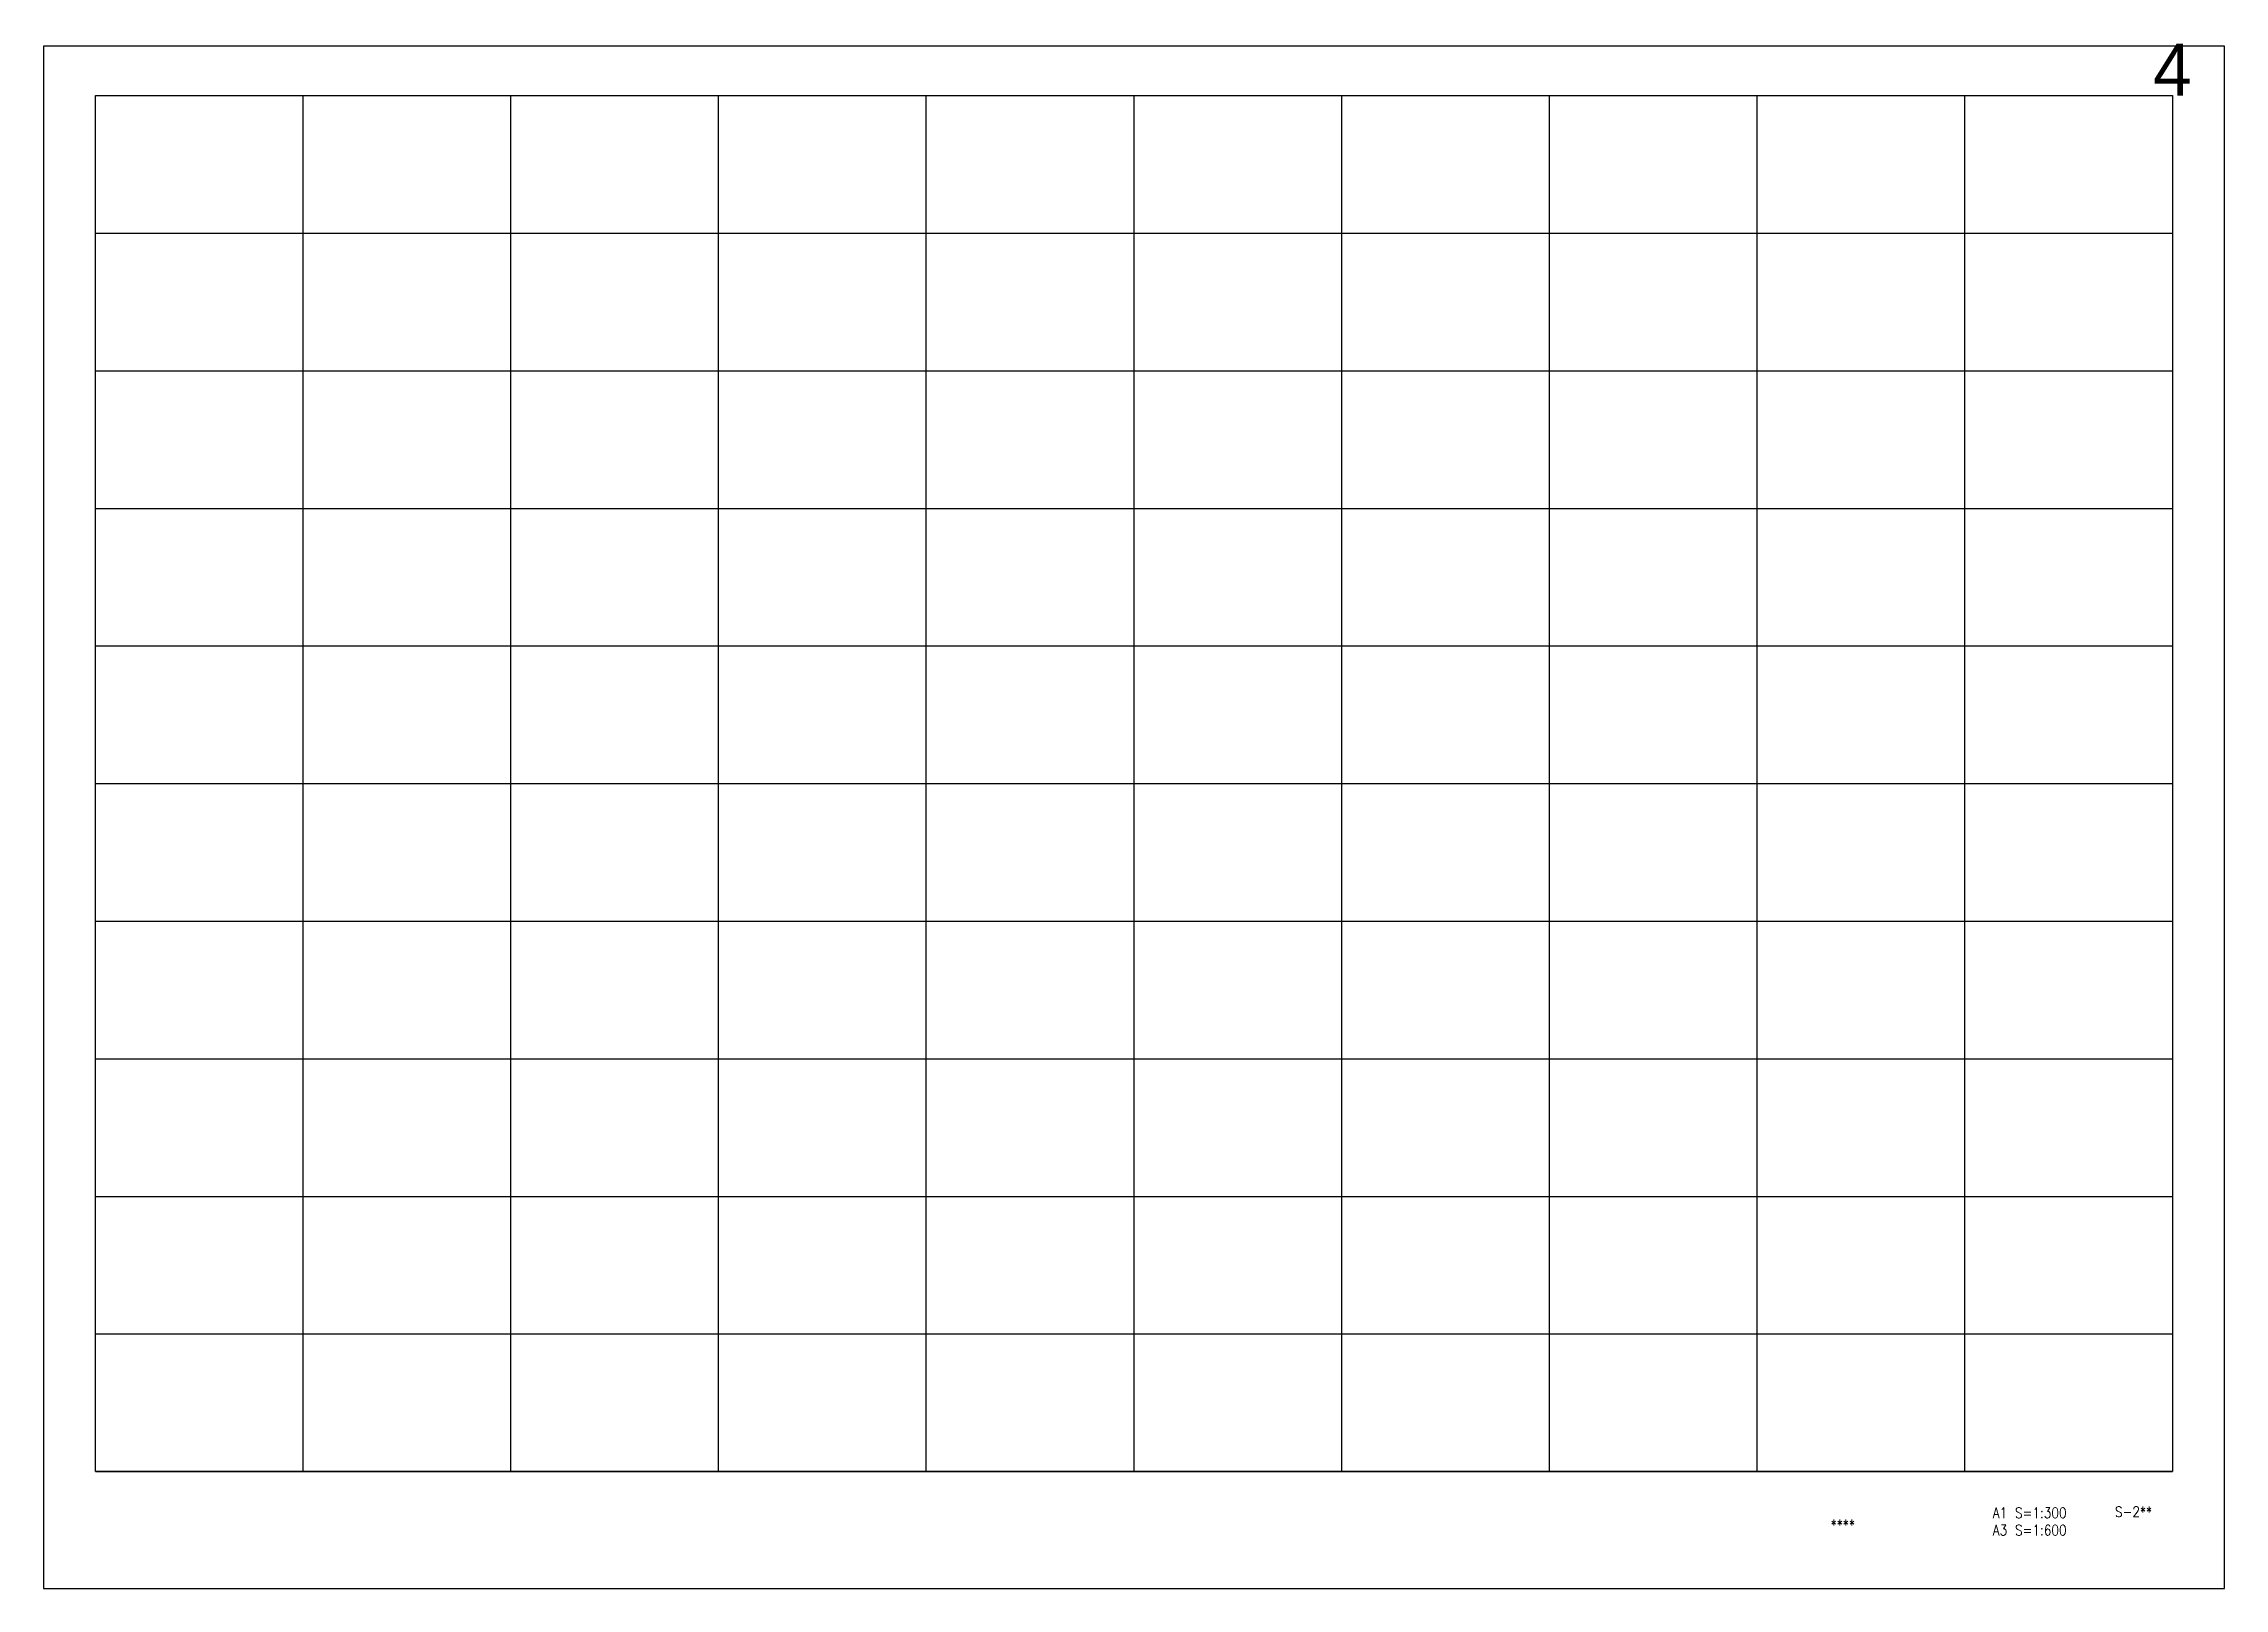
# Model space of a CAD drawing. Extents: x -102655 to 1332000, y -2014200 to 210463.
# Drawn here: x 0 to 252000, y -790200 to -611700 of the extents above; entities that cross this region are included whole.
import ezdxf
from ezdxf.enums import TextEntityAlignment as Align

# ---------------------------------------------------------------- set-up
doc = ezdxf.new("R2010")
doc.units = 0
doc.header["$MEASUREMENT"] = 0
doc.layers.add('99_レイアウト枠', color=251, linetype='CONTINUOUS', plot=False)
doc.layers.add('99_頁番号', color=6, linetype='CONTINUOUS')
doc.styles.add('DRACAD', font='txt', dxfattribs={"width": 0.85, "bigfont": 'extfont2'})
doc.styles.get("Standard").update_dxf_attribs({"font": 'Osaka.ttc'})

msp = doc.modelspace()

# ---------------------------------------------------------------- texts
at = {"layer": '99_レイアウト枠'}
msp.add_text('4', height=6000, dxfattribs=at).set_placement((245999.99989, -617700), align=Align.CENTER)
at = {"layer": '99_頁番号', "char_height": 1200, "attachment_point": 5, "style": 'DRACAD'}
for s, insert in [('A1 S=1:300^JA3 S=1:600', (229499.99989, -782472.95597)), ('{S-2**}', (241499.99989, -781350)), ('{  ****  }', (206999.99989, -782850))]:
    msp.add_mtext(s, dxfattribs=dict(at, insert=insert))

# ---------------------------------------------------------------- linework, layer by layer
at = {"layer": '99_レイアウト枠'}
for p, q in [((6000, -776700), (6000, -617700)), ((30000, -776700), (30000, -617700)), ((54000, -776700), (54000, -617700)), ((78000, -776700), (78000, -617700)), ((102000, -776700), (102000, -617700)), ((126000, -776700), (126000, -617700)), ((149999.99994, -776700), (149999.99994, -617700)), ((173999.99994, -776700), (173999.99994, -617700)), ((197999.99994, -776700), (197999.99994, -617700)), ((221999.99994, -776700), (221999.99994, -617700)), ((6000, -633600), (245999.99989, -633600)), ((6000, -649500), (245999.99989, -649500)), ((6000, -665400), (245999.99989, -665400)), ((6000, -681300), (245999.99989, -681300)), ((6000, -697200), (245999.99989, -697200)), ((6000, -713100), (245999.99989, -713100)), ((6000, -729000), (245999.99989, -729000)), ((6000, -744900), (245999.99989, -744900)), ((6000, -760800), (245999.99989, -760800)), ((6000, -776700), (245999.99989, -776700))]:
    msp.add_line(p, q, dxfattribs=at)
for points in [[(0, -790200), (252000, -790200), (252000, -612000), (0, -612000)], [(6000, -617700), (245999.99989, -617700), (245999.99989, -776700), (6000, -776700)]]:
    msp.add_lwpolyline(points, close=True, dxfattribs=at)

msp.set_redraw_order([(e.dxf.handle, doc.entitydb.next_handle()) for e in msp.query("TEXT MTEXT ATTDEF DIMENSION ARC_DIMENSION")])  # texts and dimensions are drawn at this point

doc.saveas('drawing.dxf')
